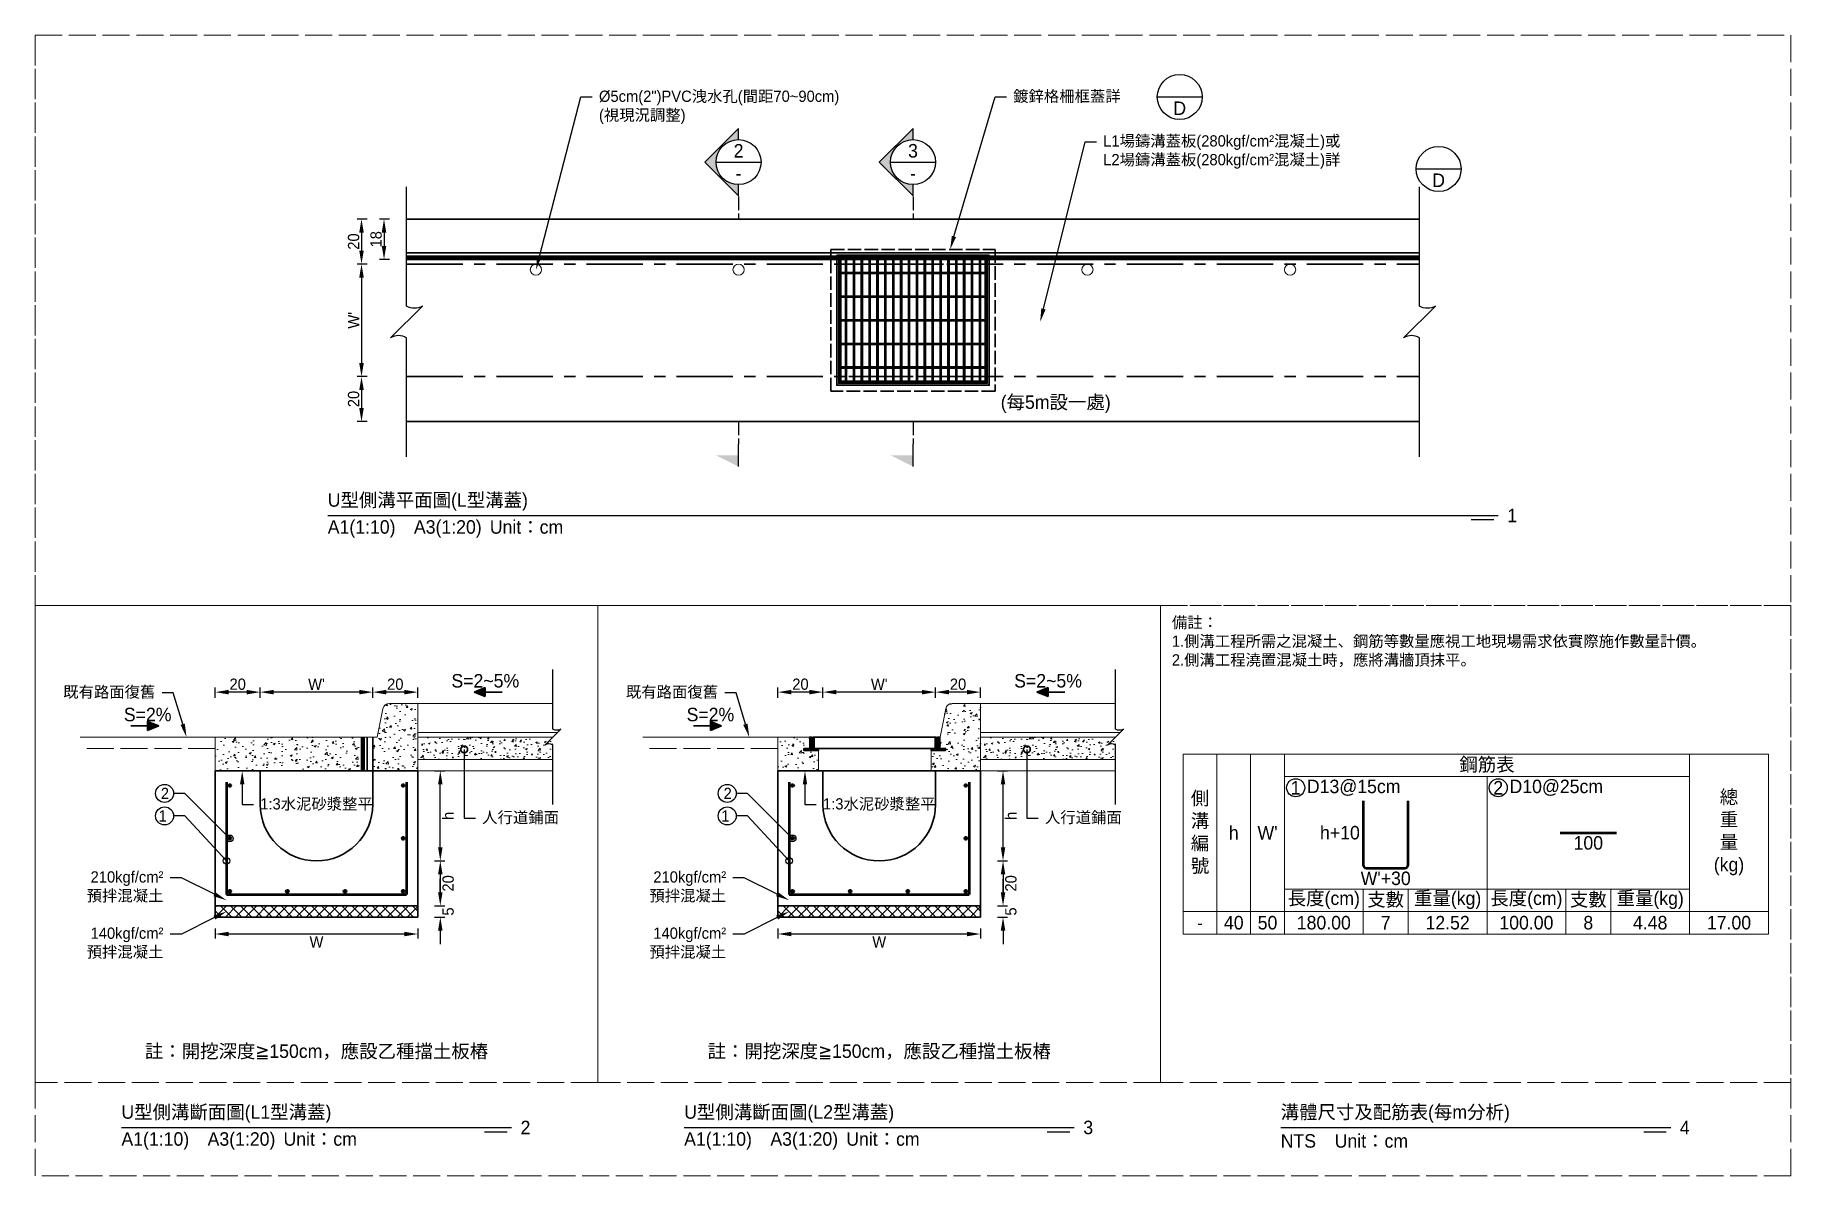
# Model space of a CAD drawing. Extents: x -8920 to 1950, y -2159 to 466.
# Drawn here: x -5780 to -5000, y -507 to 0 of the extents above; entities that cross this region are included whole.
import ezdxf
from ezdxf import colors
from ezdxf.entities.mleader import LeaderData, LeaderLine
from ezdxf.math import Vec2, Vec3

# ---------------------------------------------------------------- set-up
doc = ezdxf.new("R2010")
doc.units = 0
doc.header["$MEASUREMENT"] = 0
doc.linetypes.add('ACAD_ISO02W100', pattern=[15, 12, -3])
doc.linetypes.add('CENTERX2', pattern=[4, 2.5, -0.5, 0.5, -0.5])
for name, color, linetype, lineweight in [('一、1.基本-圖框', 7, 'Continuous', 20), ('二、1.繪圖-既有設施', 8, 'Continuous', 20), ('二、2.繪圖-施作項目', 181, 'Continuous', 30), ('二、3.繪圖-排水流向', 170, 'Continuous', 30), ('二、4.繪圖-設計鋪面', 40, 'Continuous', 20), ('二、5.繪圖-鋼筋', 60, 'Continuous', 50), ('二、6.繪圖-其他施作項目', 35, 'Continuous', 30)]:
    doc.layers.add(name, color=color, linetype=linetype, lineweight=lineweight)
doc.layers.add('一、4.基本-隱藏', color=9, linetype='ACAD_ISO02W100', lineweight=20, plot=False)
doc.layers.add('三、1.文字-說明文字', color=2, linetype='Continuous')
doc.layers.add('三、3.文字-註解文字', color=2, linetype='Continuous')
doc.styles.add('次圖名(詳圖)', font='MS PGothic.ttf', dxfattribs={"height": 6})
doc.styles.add('註解文字(詳圖)', font='MS PGothic.ttf', dxfattribs={"height": 5})
doc.dimstyles.new('註解文字(詳圖)', dxfattribs={"dimtxt": 5, "dimasz": 6, "dimexe": 2, "dimexo": 5, "dimgap": 1, "dimtad": 2, "dimzin": 0, "dimdsep": 46, "dimtxsty": '註解文字(詳圖)', "dimcen": 0.1, "dimclrd": 144, "dimclre": 144, "dimclrt": 256, "dimadec": 0, "dimazin": 0, "dimtfac": 1, "dimtofl": 0, "dimtmove": 0, "dimatfit": 3, "dimfxlon": 1, "dimtolj": 1, "dimtzin": 0, "dimlwd": -1, "dimlwe": -1, "dimarcsym": 1})
pattern_1 = [(45, (-6710.3608, 81.9043), (-2.65165, 2.65165), []), (45, (-6709.477, 81.9043), (-2.65165, 2.65165), []), (45, (-6708.593, 81.9043), (-2.65165, 2.65165), []), (45, (-6707.709, 81.9043), (-2.65165, 2.65165), [])]

msp = doc.modelspace()

# ---------------------------------------------------------------- texts
at = {"layer": '一、1.基本-圖框', "char_height": 6, "attachment_point": 5, "style": '註解文字(詳圖)'}
for s, width, insert in [('{\\fMS PGothic|b0|i0|c128|p34;鋼筋表}', 94.24964, (-5135, -324.5)), ('側溝編號', 12.98354, (-5262.5, -354.5)), ('{\\fMS PGothic|b0|i0|c128|p34;總重量(kg)}', 6, (-5027.5, -354.5)), ('{\\fMS PGothic|b0|i0|c128|p34;h}', 12.98354, (-5247.5, -354.5)), ("{\\fMS PGothic|b0|i0|c128|p34;W}'", 22.32258, (-5232.5, -354.5)), ('{\\fMS PGothic|b0|i0|c128|p34;長度(cm)}', 35.02324, (-5207.5, -384.5)), ('{\\fMS PGothic|b0|i0|c128|p34;支數}', 19.27354, (-5180, -384.5)), ('{\\fMS PGothic|b0|i0|c128|p34;重量(kg)}', 30.27214, (-5152.5, -384.5)), ('{\\fMS PGothic|b0|i0|c128|p34;長度(cm)}', 35.02324, (-5117.5, -384.5)), ('{\\fMS PGothic|b0|i0|c128|p34;支數}', 19.27354, (-5090, -384.5)), ('{\\fMS PGothic|b0|i0|c128|p34;重量(kg)}', 30.27214, (-5062.5, -384.5))]:
    msp.add_mtext_dynamic_manual_height_columns(s, width=width, gutter_width=30, heights=[0], dxfattribs=dict(at, insert=insert))
at = {"layer": '三、1.文字-說明文字', "style": '註解文字(詳圖)'}
for s, width, insert, char_height, attachment_point in [('{\\fMS PGothic|b0|i0|c128|p34;D}', 12.5857, (-5271.5, -32.5), 6, 5), ('{\\fMS PGothic|b0|i0|c128|p34;D}', 12.5857, (-5156.5, -64.5), 6, 5), ('{\\fMS PGothic|b0|i0|c128|p34;備註：\\P1.側溝工程所需之混凝土、鋼筋等數量應視工地現場需求依實際施作數量計價。\\P2.側溝工程澆置混凝土時，應將溝牆頂抹平。}', 249.57878, (-5275, -258.5), 5, 1)]:
    msp.add_mtext_dynamic_manual_height_columns(s, width=width, gutter_width=30, heights=[0], dxfattribs=dict(at, insert=insert, char_height=char_height, attachment_point=attachment_point))
at = {"layer": '三、3.文字-註解文字', "char_height": 6}
for s, width, gutter_width, insert, attachment_point, style in [('2', 6.60394, 25, (-5467.5, -51.443), 5, '註解文字(詳圖)'), ('3', 6.60394, 25, (-5390, -51.443), 5, '註解文字(詳圖)'), ('-', 6.60394, 25, (-5467.5, -61.443), 5, '註解文字(詳圖)'), ('-', 6.60394, 25, (-5390, -61.443), 5, '註解文字(詳圖)'), ('(每5m設一處)', 52.41253, 30, (-5326.595, -164.02), 5, '註解文字(詳圖)'), ('{\\fMS PGothic|b0|i0|c128|p34;U型側溝平面圖(}L{\\fMS PGothic|b0|i0|c128|p34;型溝蓋)}', 138.66243, 15, (-5650, -207.5), 4, '次圖名(詳圖)'), ('1', 3, 15, (-5126, -213.5), 4, '次圖名(詳圖)'), ('A1(1:10)\u3000A3(1:20){\\fMS PGothic|b0|i0|c128|p34;^IUnit：cm}', 136.03259, 15, (-5650, -219.5), 4, '次圖名(詳圖)'), ('1', 8.38231, 30, (-5220, -334.5), 5, '註解文字(詳圖)'), ('D13@15cm', 6.06582, 30, (-5215, -334.5), 4, '註解文字(詳圖)'), ('2', 8.38231, 30, (-5130, -334.5), 5, '註解文字(詳圖)'), ('{\\fMS PGothic|b0|i0|c128|p34;D1}0{\\fMS PGothic|b0|i0|c128|p34;@}25{\\fMS PGothic|b0|i0|c128|p34;cm}', 6.06582, 30, (-5125, -334.5), 4, '註解文字(詳圖)'), ('-', 9.06048, 30, (-5262.5, -394.5), 5, '註解文字(詳圖)'), ('40', 9.06048, 30, (-5247.5, -394.5), 5, '註解文字(詳圖)'), ('50', 9.06048, 30, (-5232.5, -394.5), 5, '註解文字(詳圖)'), ('180.00', 9.06048, 30, (-5207.5, -394.5), 5, '註解文字(詳圖)'), ('7', 9.06048, 30, (-5180, -394.5), 5, '註解文字(詳圖)'), ('12.52', 9.06048, 30, (-5152.5, -394.5), 5, '註解文字(詳圖)'), ('{\\fMS PGothic|b0|i0|c128|p34;100}.00', 9.06048, 30, (-5117.5, -394.5), 5, '註解文字(詳圖)'), ('8', 9.06048, 30, (-5090, -394.5), 5, '註解文字(詳圖)'), ('4.48', 9.06048, 30, (-5062.5, -394.5), 5, '註解文字(詳圖)'), ('17.00', 9.06048, 30, (-5027.5, -394.5), 5, '註解文字(詳圖)'), ('{\\fMS PGothic|b0|i0|c128|p34;註：開挖深度≧150cm，應設乙種擋土板樁}', 156.49231, 30, (-5655, -452), 5, '註解文字(詳圖)'), ('{\\fMS PGothic|b0|i0|c128|p34;註：開挖深度≧150cm，應設乙種擋土板樁}', 156.49231, 30, (-5405, -452), 5, '註解文字(詳圖)'), ('{\\fMS PGothic|b0|i0|c128|p34;U型側溝斷面圖(}L{\\fMS PGothic|b0|i0|c128|p34;1型溝蓋)}', 134.12151, 15, (-5741.66, -479.5), 4, '次圖名(詳圖)'), ('{\\fMS PGothic|b0|i0|c128|p34;U型側溝斷面圖(}L{\\fMS PGothic|b0|i0|c128|p34;2型溝蓋)}', 131.94411, 15, (-5491.66, -479.5), 4, '次圖名(詳圖)'), ('{\\fMS PGothic|b0|i0|c128|p34;溝體尺寸}及{\\fMS PGothic|b0|i0|c128|p34;配筋表(每m分析)}', 144.80097, 15, (-5226.66, -479.5), 4, '次圖名(詳圖)'), ('2', 3, 15, (-5564.34, -485.5), 4, '次圖名(詳圖)'), ('3', 3, 15, (-5314.34, -485.5), 4, '次圖名(詳圖)'), ('4', 3, 15, (-5049.34, -485.5), 4, '次圖名(詳圖)'), ('A1(1:10)\u3000A3(1:20){\\fMS PGothic|b0|i0|c128|p34;^IUnit：cm}', 136.03259, 15, (-5741.66, -491.5), 4, '次圖名(詳圖)'), ('A1(1:10)\u3000A3(1:20){\\fMS PGothic|b0|i0|c128|p34;^IUnit：cm}', 136.03259, 15, (-5491.66, -491.5), 4, '次圖名(詳圖)'), ('NTS{\\fMS PGothic|b0|i0|c128|p34;^IUnit：cm}', 136.03259, 15, (-5226.66, -491.5), 4, '次圖名(詳圖)')]:
    msp.add_mtext_dynamic_manual_height_columns(s, width=width, gutter_width=gutter_width, heights=[0], dxfattribs=dict(at, insert=insert, attachment_point=attachment_point, style=style))
at = {"layer": '二、3.繪圖-排水流向', "char_height": 6, "attachment_point": 5, "style": '註解文字(詳圖)'}
for s, insert in [('{\\fMS PGothic|b0|i0|c128|p34;S=2~5%}', (-5580, -287)), ('{\\fMS PGothic|b0|i0|c128|p34;S=2~5%}', (-5330, -287)), ('{\\fMS PGothic|b0|i0|c128|p34;S=2%}', (-5730, -302)), ('{\\fMS PGothic|b0|i0|c128|p34;S=2%}', (-5480, -302))]:
    msp.add_mtext_dynamic_manual_height_columns(s, width=10.17412, gutter_width=30, heights=[0], dxfattribs=dict(at, insert=insert))
at = {"layer": '二、5.繪圖-鋼筋', "char_height": 6, "style": '註解文字(詳圖)'}
for s, width, insert, attachment_point in [('h+10', 8.87231, (-5191.5, -354.5), 6), ('100', 3.56631, (-5090, -356), 2), ("{\\fMS PGothic|b0|i0|c128|p34;W}'+3{\\fMS PGothic|b0|i0|c128|p34;0}", 3.56631, (-5180, -371.75), 2)]:
    msp.add_mtext_dynamic_manual_height_columns(s, width=width, gutter_width=30, heights=[0], dxfattribs=dict(at, insert=insert, attachment_point=attachment_point))

# ---------------------------------------------------------------- blocks, each defined once
blk = doc.blocks.new('*D142')
at = {"layer": 'Defpoints', "color": 0, "transparency": 16777216}
for p in [(-5615, -81.75), (-5635, -101.75), (-5615, -101.75)]:
    blk.add_point(p, dxfattribs=at)
at = {"layer": '三、3.文字-註解文字', "color": 144, "transparency": 16777216}
for p, q in [((-5632.5, -81.75), (-5637, -81.75)), ((-5635, -87.75), (-5635, -95.75)), ((-5632.5, -101.75), (-5637, -101.75))]:
    blk.add_line(p, q, dxfattribs=at)
for points in [[(-5636, -87.75), (-5634, -87.75), (-5635, -81.75)], [(-5636, -95.75), (-5634, -95.75), (-5635, -101.75)]]:
    blk.add_solid(points, dxfattribs=at)
at = {"layer": '三、3.文字-註解文字', "transparency": 16777216, "insert": (-5638.5, -91.75), "char_height": 5, "attachment_point": 5, "rotation": 90, "style": '註解文字(詳圖)'}
blk.add_mtext('\\A1;20', dxfattribs=at)
blk = doc.blocks.new('*D143')
at = {"layer": 'Defpoints', "color": 0, "transparency": 16777216}
for p in [(-5615, -101.75), (-5635, -151.75), (-5615, -151.75)]:
    blk.add_point(p, dxfattribs=at)
at = {"layer": '三、3.文字-註解文字', "color": 144, "transparency": 16777216}
for p, q in [((-5632.5, -101.75), (-5637, -101.75)), ((-5635, -107.75), (-5635, -145.75)), ((-5632.5, -151.75), (-5637, -151.75))]:
    blk.add_line(p, q, dxfattribs=at)
for points in [[(-5636, -107.75), (-5634, -107.75), (-5635, -101.75)], [(-5636, -145.75), (-5634, -145.75), (-5635, -151.75)]]:
    blk.add_solid(points, dxfattribs=at)
at = {"layer": '三、3.文字-註解文字', "transparency": 16777216, "insert": (-5638.5, -126.75), "char_height": 5, "attachment_point": 5, "rotation": 90, "style": '註解文字(詳圖)'}
blk.add_mtext("\\A1;W'", dxfattribs=at)
blk = doc.blocks.new('*D144')
at = {"layer": 'Defpoints', "color": 0, "transparency": 16777216}
for p in [(-5615, -151.75), (-5635, -171.75), (-5615, -171.75)]:
    blk.add_point(p, dxfattribs=at)
at = {"layer": '三、3.文字-註解文字', "color": 144, "transparency": 16777216}
for p, q in [((-5632.5, -151.75), (-5637, -151.75)), ((-5635, -157.75), (-5635, -165.75)), ((-5632.5, -171.75), (-5637, -171.75))]:
    blk.add_line(p, q, dxfattribs=at)
for points in [[(-5636, -157.75), (-5634, -157.75), (-5635, -151.75)], [(-5636, -165.75), (-5634, -165.75), (-5635, -171.75)]]:
    blk.add_solid(points, dxfattribs=at)
at = {"layer": '三、3.文字-註解文字', "transparency": 16777216, "insert": (-5638.5, -161.75), "char_height": 5, "attachment_point": 5, "rotation": 90, "style": '註解文字(詳圖)'}
blk.add_mtext('\\A1;20', dxfattribs=at)
blk = doc.blocks.new('*D140')
at = {"layer": 'Defpoints', "color": 0, "transparency": 16777216}
for p in [(-5680, -292), (-5680, -327), (-5630, -327)]:
    blk.add_point(p, dxfattribs=at)
at = {"layer": '三、3.文字-註解文字', "color": 144, "transparency": 16777216}
for p, q in [((-5680, -294.5), (-5680, -290)), ((-5636, -292), (-5674, -292)), ((-5630, -294.5), (-5630, -290))]:
    blk.add_line(p, q, dxfattribs=at)
for points in [[(-5674, -291), (-5674, -293), (-5680, -292)], [(-5636, -291), (-5636, -293), (-5630, -292)]]:
    blk.add_solid(points, dxfattribs=at)
at = {"layer": '三、3.文字-註解文字', "transparency": 16777216, "insert": (-5655, -288.5), "char_height": 5, "attachment_point": 5, "style": '註解文字(詳圖)'}
blk.add_mtext("\\A1;W'", dxfattribs=at)
blk = doc.blocks.new('*D141')
at = {"layer": 'Defpoints', "color": 0, "transparency": 16777216}
for p in [(-5700, -292), (-5700, -327), (-5680, -327)]:
    blk.add_point(p, dxfattribs=at)
at = {"layer": '三、3.文字-註解文字', "color": 144, "transparency": 16777216}
for p, q in [((-5700, -294.5), (-5700, -290)), ((-5686, -292), (-5694, -292)), ((-5680, -294.5), (-5680, -290))]:
    blk.add_line(p, q, dxfattribs=at)
for points in [[(-5694, -291), (-5694, -293), (-5700, -292)], [(-5686, -291), (-5686, -293), (-5680, -292)]]:
    blk.add_solid(points, dxfattribs=at)
at = {"layer": '三、3.文字-註解文字', "transparency": 16777216, "insert": (-5690, -288.5), "char_height": 5, "attachment_point": 5, "style": '註解文字(詳圖)'}
blk.add_mtext('\\A1;20', dxfattribs=at)
blk = doc.blocks.new('_Small')
at = {"color": 0, "linetype": 'ByBlock', "lineweight": -2}
blk.add_circle((0, 0), 0.25, dxfattribs=at)
blk = doc.blocks.new('排水流向')
at = {"layer": '二、3.繪圖-排水流向'}
h = blk.add_hatch(color=256, dxfattribs=at)
h.dxf.hatch_style = 1
h.paths.add_polyline_path([(0, 1), (0, -1), (2.5, 0)])
for points in [[(-3.75, 0), (0, 0)], [(0, 1), (0, -1)], [(2.5, 0), (0, 1)], [(2.5, 0), (0, -1)]]:
    blk.add_lwpolyline(points, dxfattribs=at)
blk = doc.blocks.new('*D150')
at = {"layer": 'Defpoints', "color": 0, "transparency": 16777216}
for p in [(-5615, -81.75), (-5625, -99.75), (-5615, -99.75)]:
    blk.add_point(p, dxfattribs=at)
at = {"layer": '三、3.文字-註解文字', "color": 144, "transparency": 16777216}
for p, q in [((-5622.5, -81.75), (-5627, -81.75)), ((-5625, -87.75), (-5625, -93.75)), ((-5622.5, -99.75), (-5627, -99.75))]:
    blk.add_line(p, q, dxfattribs=at)
for points in [[(-5626, -87.75), (-5624, -87.75), (-5625, -81.75)], [(-5626, -93.75), (-5624, -93.75), (-5625, -99.75)]]:
    blk.add_solid(points, dxfattribs=at)
at = {"layer": '三、3.文字-註解文字', "transparency": 16777216, "insert": (-5628.5, -90.75), "char_height": 5, "attachment_point": 5, "rotation": 90, "style": '註解文字(詳圖)'}
blk.add_mtext('\\A1;18', dxfattribs=at)
blk = doc.blocks.new('*D228')
at = {"layer": 'Defpoints', "color": 0, "transparency": 16777216}
for p in [(-5405, -327), (-5350, -327), (-5405, -367)]:
    blk.add_point(p, dxfattribs=at)
at = {"layer": '三、3.文字-註解文字', "color": 144, "transparency": 16777216}
for p, q in [((-5352.5, -327), (-5348, -327)), ((-5350, -361), (-5350, -333)), ((-5352.5, -367), (-5348, -367))]:
    blk.add_line(p, q, dxfattribs=at)
for points in [[(-5351, -333), (-5349, -333), (-5350, -327)], [(-5351, -361), (-5349, -361), (-5350, -367)]]:
    blk.add_solid(points, dxfattribs=at)
at = {"layer": '三、3.文字-註解文字', "transparency": 16777216, "insert": (-5346.5, -347), "char_height": 5, "attachment_point": 5, "rotation": 90, "style": '註解文字(詳圖)'}
blk.add_mtext('\\A1;h', dxfattribs=at)
blk = doc.blocks.new('*D229')
at = {"layer": 'Defpoints', "color": 0, "transparency": 16777216}
for p in [(-5405, -367), (-5405, -387), (-5350, -387)]:
    blk.add_point(p, dxfattribs=at)
at = {"layer": '三、3.文字-註解文字', "color": 144, "transparency": 16777216}
for p, q in [((-5352.5, -367), (-5348, -367)), ((-5350, -373), (-5350, -381)), ((-5352.5, -387), (-5348, -387))]:
    blk.add_line(p, q, dxfattribs=at)
for points in [[(-5351, -373), (-5349, -373), (-5350, -367)], [(-5351, -381), (-5349, -381), (-5350, -387)]]:
    blk.add_solid(points, dxfattribs=at)
at = {"layer": '三、3.文字-註解文字', "transparency": 16777216, "insert": (-5346.5, -377), "char_height": 5, "attachment_point": 5, "rotation": 90, "style": '註解文字(詳圖)'}
blk.add_mtext('\\A1;20', dxfattribs=at)
blk = doc.blocks.new('*D230')
at = {"layer": 'Defpoints', "color": 0, "transparency": 16777216}
for p in [(-5405, -387), (-5405, -392), (-5350, -392)]:
    blk.add_point(p, dxfattribs=at)
at = {"layer": '三、3.文字-註解文字', "color": 144, "transparency": 16777216}
for p, q in [((-5350, -381), (-5350, -375)), ((-5352.5, -387), (-5348, -387)), ((-5352.5, -392), (-5348, -392)), ((-5350, -398), (-5350, -404))]:
    blk.add_line(p, q, dxfattribs=at)
for points in [[(-5351, -381), (-5349, -381), (-5350, -387)], [(-5351, -398), (-5349, -398), (-5350, -392)]]:
    blk.add_solid(points, dxfattribs=at)
at = {"layer": '三、3.文字-註解文字', "transparency": 16777216, "insert": (-5346.5, -389.5), "char_height": 5, "attachment_point": 5, "rotation": 90, "style": '註解文字(詳圖)'}
blk.add_mtext('\\A1;5', dxfattribs=at)
blk = doc.blocks.new('*D231')
at = {"layer": 'Defpoints', "color": 0, "transparency": 16777216}
for p in [(-5450, -392), (-5360, -392), (-5450, -399.5)]:
    blk.add_point(p, dxfattribs=at)
at = {"layer": '三、3.文字-註解文字', "color": 144, "transparency": 16777216}
for p, q in [((-5450, -397), (-5450, -401.5)), ((-5360, -397), (-5360, -401.5)), ((-5366, -399.5), (-5444, -399.5))]:
    blk.add_line(p, q, dxfattribs=at)
for points in [[(-5444, -398.5), (-5444, -400.5), (-5450, -399.5)], [(-5366, -398.5), (-5366, -400.5), (-5360, -399.5)]]:
    blk.add_solid(points, dxfattribs=at)
at = {"layer": '三、3.文字-註解文字', "transparency": 16777216, "insert": (-5405, -403), "char_height": 5, "attachment_point": 5, "style": '註解文字(詳圖)'}
blk.add_mtext('\\A1;W', dxfattribs=at)
blk = doc.blocks.new('*D232')
at = {"layer": 'Defpoints', "color": 0, "transparency": 16777216}
for p in [(-5430, -292), (-5430, -327), (-5380, -327)]:
    blk.add_point(p, dxfattribs=at)
at = {"layer": '三、3.文字-註解文字', "color": 144, "transparency": 16777216}
for p, q in [((-5430, -294.5), (-5430, -290)), ((-5386, -292), (-5424, -292)), ((-5380, -294.5), (-5380, -290))]:
    blk.add_line(p, q, dxfattribs=at)
for points in [[(-5424, -291), (-5424, -293), (-5430, -292)], [(-5386, -291), (-5386, -293), (-5380, -292)]]:
    blk.add_solid(points, dxfattribs=at)
at = {"layer": '三、3.文字-註解文字', "transparency": 16777216, "insert": (-5405, -288.5), "char_height": 5, "attachment_point": 5, "style": '註解文字(詳圖)'}
blk.add_mtext("\\A1;W'", dxfattribs=at)
blk = doc.blocks.new('*D233')
at = {"layer": 'Defpoints', "color": 0, "transparency": 16777216}
for p in [(-5450, -292), (-5450, -327), (-5430, -327)]:
    blk.add_point(p, dxfattribs=at)
at = {"layer": '三、3.文字-註解文字', "color": 144, "transparency": 16777216}
for p, q in [((-5450, -294.5), (-5450, -290)), ((-5436, -292), (-5444, -292)), ((-5430, -294.5), (-5430, -290))]:
    blk.add_line(p, q, dxfattribs=at)
for points in [[(-5444, -291), (-5444, -293), (-5450, -292)], [(-5436, -291), (-5436, -293), (-5430, -292)]]:
    blk.add_solid(points, dxfattribs=at)
at = {"layer": '三、3.文字-註解文字', "transparency": 16777216, "insert": (-5440, -288.5), "char_height": 5, "attachment_point": 5, "style": '註解文字(詳圖)'}
blk.add_mtext('\\A1;20', dxfattribs=at)
blk = doc.blocks.new('*D265')
at = {"layer": 'Defpoints', "color": 0, "transparency": 16777216}
for p in [(-5380, -292), (-5380, -327), (-5360, -327)]:
    blk.add_point(p, dxfattribs=at)
at = {"layer": '三、3.文字-註解文字', "color": 144, "transparency": 16777216}
for p, q in [((-5380, -294.5), (-5380, -290)), ((-5366, -292), (-5374, -292)), ((-5360, -294.5), (-5360, -290))]:
    blk.add_line(p, q, dxfattribs=at)
for points in [[(-5374, -291), (-5374, -293), (-5380, -292)], [(-5366, -291), (-5366, -293), (-5360, -292)]]:
    blk.add_solid(points, dxfattribs=at)
at = {"layer": '三、3.文字-註解文字', "transparency": 16777216, "insert": (-5370, -288.5), "char_height": 5, "attachment_point": 5, "style": '註解文字(詳圖)'}
blk.add_mtext('\\A1;20', dxfattribs=at)
blk = doc.blocks.new('*D266')
at = {"layer": 'Defpoints', "color": 0, "transparency": 16777216}
for p in [(-5630, -292), (-5630, -327), (-5610, -327)]:
    blk.add_point(p, dxfattribs=at)
at = {"layer": '三、3.文字-註解文字', "color": 144, "transparency": 16777216}
for p, q in [((-5630, -294.5), (-5630, -290)), ((-5616, -292), (-5624, -292)), ((-5610, -294.5), (-5610, -290))]:
    blk.add_line(p, q, dxfattribs=at)
for points in [[(-5624, -291), (-5624, -293), (-5630, -292)], [(-5616, -291), (-5616, -293), (-5610, -292)]]:
    blk.add_solid(points, dxfattribs=at)
at = {"layer": '三、3.文字-註解文字', "transparency": 16777216, "insert": (-5620, -288.5), "char_height": 5, "attachment_point": 5, "style": '註解文字(詳圖)'}
blk.add_mtext('\\A1;20', dxfattribs=at)
blk = doc.blocks.new('_DotSmall')
at = {"color": 0, "linetype": 'ByBlock', "const_width": 0.5}
blk.add_lwpolyline([(-0.0625, 0, 1), (0.0625, 0, 1)], format="xyb", close=True, dxfattribs=at)
blk = doc.blocks.new('*D322')
at = {"layer": 'Defpoints', "color": 0, "transparency": 16777216}
for p in [(-5655, -327), (-5600, -327), (-5655, -367)]:
    blk.add_point(p, dxfattribs=at)
at = {"layer": '三、3.文字-註解文字', "color": 144, "transparency": 16777216}
for p, q in [((-5602.5, -327), (-5598, -327)), ((-5600, -361), (-5600, -333)), ((-5602.5, -367), (-5598, -367))]:
    blk.add_line(p, q, dxfattribs=at)
for points in [[(-5601, -333), (-5599, -333), (-5600, -327)], [(-5601, -361), (-5599, -361), (-5600, -367)]]:
    blk.add_solid(points, dxfattribs=at)
at = {"layer": '三、3.文字-註解文字', "transparency": 16777216, "insert": (-5596.5, -347), "char_height": 5, "attachment_point": 5, "rotation": 90, "style": '註解文字(詳圖)'}
blk.add_mtext('\\A1;h', dxfattribs=at)
blk = doc.blocks.new('*D323')
at = {"layer": 'Defpoints', "color": 0, "transparency": 16777216}
for p in [(-5655, -367), (-5655, -387), (-5600, -387)]:
    blk.add_point(p, dxfattribs=at)
at = {"layer": '三、3.文字-註解文字', "color": 144, "transparency": 16777216}
for p, q in [((-5602.5, -367), (-5598, -367)), ((-5600, -373), (-5600, -381)), ((-5602.5, -387), (-5598, -387))]:
    blk.add_line(p, q, dxfattribs=at)
for points in [[(-5601, -373), (-5599, -373), (-5600, -367)], [(-5601, -381), (-5599, -381), (-5600, -387)]]:
    blk.add_solid(points, dxfattribs=at)
at = {"layer": '三、3.文字-註解文字', "transparency": 16777216, "insert": (-5596.5, -377), "char_height": 5, "attachment_point": 5, "rotation": 90, "style": '註解文字(詳圖)'}
blk.add_mtext('\\A1;20', dxfattribs=at)
blk = doc.blocks.new('*D324')
at = {"layer": 'Defpoints', "color": 0, "transparency": 16777216}
for p in [(-5655, -387), (-5655, -392), (-5600, -392)]:
    blk.add_point(p, dxfattribs=at)
at = {"layer": '三、3.文字-註解文字', "color": 144, "transparency": 16777216}
for p, q in [((-5600, -381), (-5600, -375)), ((-5602.5, -387), (-5598, -387)), ((-5602.5, -392), (-5598, -392)), ((-5600, -398), (-5600, -404))]:
    blk.add_line(p, q, dxfattribs=at)
for points in [[(-5601, -381), (-5599, -381), (-5600, -387)], [(-5601, -398), (-5599, -398), (-5600, -392)]]:
    blk.add_solid(points, dxfattribs=at)
at = {"layer": '三、3.文字-註解文字', "transparency": 16777216, "insert": (-5596.5, -389.5), "char_height": 5, "attachment_point": 5, "rotation": 90, "style": '註解文字(詳圖)'}
blk.add_mtext('\\A1;5', dxfattribs=at)
blk = doc.blocks.new('*D325')
at = {"layer": 'Defpoints', "color": 0, "transparency": 16777216}
for p in [(-5700, -392), (-5610, -392), (-5700, -399.5)]:
    blk.add_point(p, dxfattribs=at)
at = {"layer": '三、3.文字-註解文字', "color": 144, "transparency": 16777216}
for p, q in [((-5700, -397), (-5700, -401.5)), ((-5610, -397), (-5610, -401.5)), ((-5616, -399.5), (-5694, -399.5))]:
    blk.add_line(p, q, dxfattribs=at)
for points in [[(-5694, -398.5), (-5694, -400.5), (-5700, -399.5)], [(-5616, -398.5), (-5616, -400.5), (-5610, -399.5)]]:
    blk.add_solid(points, dxfattribs=at)
at = {"layer": '三、3.文字-註解文字', "transparency": 16777216, "insert": (-5655, -403), "char_height": 5, "attachment_point": 5, "style": '註解文字(詳圖)'}
blk.add_mtext('\\A1;W', dxfattribs=at)

# ---------------------------------------------------------------- dimensions: what is measured, and where the dimension line sits
at = {"layer": '三、3.文字-註解文字'}
for base, p1, p2, text, picture, middle in [((-5635, -101.75), (-5615, -81.75), (-5615, -101.75), '20', '*D142', (-5638.5, -91.75)), ((-5625, -99.75), (-5615, -81.75), (-5615, -99.75), '18', '*D150', (-5628.5, -90.75)), ((-5635, -151.75), (-5615, -101.75), (-5615, -151.75), "W'", '*D143', (-5638.5, -126.75)), ((-5635, -171.75), (-5615, -151.75), (-5615, -171.75), '20', '*D144', (-5638.5, -161.75)), ((-5600, -327), (-5655, -367), (-5655, -327), 'h', '*D322', (-5596.5, -347)), ((-5350, -327), (-5405, -367), (-5405, -327), 'h', '*D228', (-5346.5, -347)), ((-5600, -387), (-5655, -367), (-5655, -387), '20', '*D323', (-5596.5, -377)), ((-5350, -387), (-5405, -367), (-5405, -387), '20', '*D229', (-5346.5, -377)), ((-5600, -392), (-5655, -387), (-5655, -392), '5', '*D324', (-5596.5, -389.5)), ((-5350, -392), (-5405, -387), (-5405, -392), '5', '*D230', (-5346.5, -389.5))]:
    dim = msp.add_linear_dim(base=base, p1=p1, p2=p2, angle=90, text=text, dimstyle='註解文字(詳圖)', dxfattribs=at)
    dim.commit()
    dim.dimension.update_dxf_attribs({"geometry": picture, "text_midpoint": middle})
for base, p1, p2, text, picture, middle in [((-5700, -292), (-5680, -327), (-5700, -327), '20', '*D141', (-5690, -288.5)), ((-5680, -292), (-5630, -327), (-5680, -327), "W'", '*D140', (-5655, -288.5)), ((-5630, -292), (-5610, -327), (-5630, -327), '20', '*D266', (-5620, -288.5)), ((-5450, -292), (-5430, -327), (-5450, -327), '20', '*D233', (-5440, -288.5)), ((-5430, -292), (-5380, -327), (-5430, -327), "W'", '*D232', (-5405, -288.5)), ((-5380, -292), (-5360, -327), (-5380, -327), '20', '*D265', (-5370, -288.5)), ((-5700, -399.5), (-5610, -392), (-5700, -392), 'W', '*D325', (-5655, -403)), ((-5450, -399.5), (-5360, -392), (-5450, -392), 'W', '*D231', (-5405, -403))]:
    dim = msp.add_linear_dim(base=base, p1=p1, p2=p2, text=text, dimstyle='註解文字(詳圖)', dxfattribs=at)
    dim.commit()
    dim.dimension.update_dxf_attribs({"geometry": picture, "text_midpoint": middle})

# ---------------------------------------------------------------- hatches: boundary and pattern name
at = {"layer": '三、3.文字-註解文字'}
h = msp.add_hatch(color=256, dxfattribs=at)
h.dxf.hatch_style = 1
h.paths.add_polyline_path([(-5467.5, -41.443), (-5482.5, -56.443), (-5467.5, -71.443), (-5467.5, -66.443, -0.4142136), (-5477.5, -56.443, -0.4142136), (-5467.5, -46.443)])
h = msp.add_hatch(color=256, dxfattribs=at)
h.dxf.hatch_style = 1
h.paths.add_polyline_path([(-5390, -41.443), (-5405, -56.443), (-5390, -71.443), (-5390, -66.443, -0.4142136), (-5400, -56.443, -0.4142136), (-5390, -46.443)])
h = msp.add_hatch(color=256, dxfattribs=at)
h.dxf.hatch_style = 1
h.paths.add_polyline_path([(-5477.5, -186.75), (-5467.5, -191.75), (-5467.5, -186.75)])
h = msp.add_hatch(color=256, dxfattribs=at)
h.dxf.hatch_style = 1
h.paths.add_polyline_path([(-5400, -186.75), (-5390, -191.75), (-5390, -186.75)])
at = {"layer": '二、1.繪圖-既有設施'}
h = msp.add_hatch(dxfattribs=at)
h.set_pattern_fill('AR-CONC', color=256, scale=0.05)
h.set_pattern_definition([(50, (-4396.364, -1270.097), (9.109233, -0.796954), [0.9525, -10.4775]), (355, (-4396.364, -1270.097), (-1.76217, 9.55284), [0.762, -8.38203]), (100.45144, (-4395.605, -1270.164), (7.34706, 8.755888), [0.8095, -8.90451]), (46.1842, (-4396.364, -1267.557), (13.55395, -2.10212), [1.42875, -15.71625]), (96.6356, (-4395.234, -1267.732), (11.87021, 12.37131), [1.21425, -13.35678]), (351.1842, (-4396.364, -1267.557), (11.87021, 12.37131), [1.143, -12.57299]), (21, (-4395.094, -1268.192), (7.58072, -5.11326), [0.9525, -10.4775]), (326, (-4395.094, -1268.192), (3.0901, 9.2094), [0.762, -8.382]), (71.45144, (-4394.462, -1268.618), (10.67082, 4.09614), [0.8095, -8.904497]), (37.5, (-4396.3637, -1270.0972), (0.15443, 4.227752), [0, -8.2804, 0, -8.509, 0, -8.41375]), (7.5, (-4396.3637, -1270.097), (3.340983, 5.009029), [0, -4.8514, 0, -8.0899, 0, -3.20675]), (327.5, (-4399.1958, -1270.097), (6.77953, -0.286437), [0, -3.175, 0, -9.906, 0, -13.1445]), (317.5, (-4400.466, -1270.097), (7.40646, 1.271325), [0, -4.1275, 0, -6.5786, 0, -9.3345])])
h.paths.add_polyline_path([(-5700, -312), (-5700, -327), (-5635, -327), (-5635, -312)])
h.paths.add_polyline_path([(-5610, -312), (-5610, -297), (-5622.541, -297, 0.3575108), (-5625.482, -299.412), (-5628, -312), (-5630, -312), (-5630, -327), (-5610, -327)])
h = msp.add_hatch(dxfattribs=at)
h.set_pattern_fill('AR-CONC', color=256, scale=0.05)
h.set_pattern_definition([(50, (-4077.146, -1172.496), (9.109233, -0.796954), [0.9525, -10.4775]), (355, (-4077.146, -1172.496), (-1.76217, 9.55284), [0.762, -8.38203]), (100.45144, (-4076.387, -1172.562), (7.34706, 8.755888), [0.8095, -8.90451]), (46.1842, (-4077.146, -1169.956), (13.55395, -2.10212), [1.42875, -15.71625]), (96.6356, (-4076.016, -1170.131), (11.87021, 12.37131), [1.21425, -13.35678]), (351.1842, (-4077.146, -1169.956), (11.87021, 12.37131), [1.143, -12.57299]), (21, (-4075.876, -1170.591), (7.58072, -5.11326), [0.9525, -10.4775]), (326, (-4075.876, -1170.591), (3.0901, 9.2094), [0.762, -8.382]), (71.45144, (-4075.244, -1171.017), (10.67082, 4.09614), [0.8095, -8.904497]), (37.5, (-4077.1457, -1172.4956), (0.15443, 4.227752), [0, -8.2804, 0, -8.509, 0, -8.41375]), (7.5, (-4077.1457, -1172.4956), (3.340983, 5.009029), [0, -4.8514, 0, -8.0899, 0, -3.20675]), (327.5, (-4079.978, -1172.4956), (6.77953, -0.286437), [0, -3.175, 0, -9.906, 0, -13.1445]), (317.5, (-4081.248, -1172.4956), (7.40646, 1.271325), [0, -4.1275, 0, -6.5786, 0, -9.3345])])
h.paths.add_polyline_path([(-5450, -327), (-5432, -327), (-5432, -317.9), (-5438.5, -317.9), (-5438.5, -317), (-5435.9, -317), (-5435.9, -312), (-5450, -312)])
h.paths.add_polyline_path([(-5375.5, -317.9), (-5382, -317.9), (-5382, -327), (-5360, -327), (-5360, -312), (-5360, -297), (-5372.541, -297, 0.3575108), (-5375.482, -299.412), (-5378, -312), (-5378.1, -312), (-5378.1, -317), (-5375.5, -317)])
at = {"layer": '二、2.繪圖-施作項目'}
h = msp.add_hatch(dxfattribs=at)
h.set_pattern_fill('ANSI37', color=256)
h.set_pattern_definition([(45, (-5539.169, 307.6172), (-2.245064, 2.245064), []), (135, (-5539.169, 307.6172), (-2.245064, -2.245064), [])])
h.paths.add_polyline_path([(-5610, -392), (-5610, -387), (-5700, -387), (-5700, -392)])
h = msp.add_hatch(dxfattribs=at)
h.set_pattern_fill('ANSI37', color=256)
h.set_pattern_definition([(45, (-5289.169, 307.6172), (-2.245064, 2.245064), []), (135, (-5289.169, 307.6172), (-2.245064, -2.245064), [])])
h.paths.add_polyline_path([(-5360, -392), (-5360, -387), (-5450, -387), (-5450, -392)])
at = {"layer": '二、4.繪圖-設計鋪面'}
h = msp.add_hatch(dxfattribs=at)
h.set_pattern_fill('AR-CONC', color=256)
h.set_pattern_definition([(50, (-5744.145, 123.4644), (7.1726, -0.62752), [0.75, -8.25]), (355, (-5744.145, 123.4644), (-1.38751, 7.52192), [0.6, -6.6]), (100.4514, (-5743.547, 123.412), (5.78509, 6.8944), [0.6374, -7.01142]), (46.1842, (-5744.145, 125.464), (10.67241, -1.6552), [1.125, -12.375]), (96.6356, (-5743.256, 125.326), (9.34662, 9.74119), [0.9561, -10.51714]), (351.1842, (-5744.145, 125.464), (9.34662, 9.74119), [0.9, -9.9]), (21, (-5743.145, 124.9644), (5.96907, -4.02619), [0.75, -8.25]), (326, (-5743.145, 124.9644), (2.43315, 7.2515), [0.6, -6.6]), (71.4514, (-5742.6476, 124.629), (8.40222, 3.22531), [0.6374, -7.01142]), (37.5, (-5744.145, 123.4644), (0.121599, 3.328939), [0, -6.52, 0, -6.7, 0, -6.625]), (7.5, (-5744.145, 123.4644), (2.630695, 3.944117), [0, -3.82, 0, -6.37, 0, -2.525]), (327.5, (-5746.375, 123.4644), (5.338224, -0.225549), [0, -2.5, 0, -7.8, 0, -10.35]), (317.5, (-5747.375, 123.4644), (5.83186, 1.00105), [0, -3.25, 0, -5.18, 0, -7.35])])
h.paths.add_polyline_path([(-5550, -312), (-5610, -312), (-5610, -319.5), (-5600, -319.5), (-5600, -322), (-5550, -322)])
h.paths.add_polyline_path([(-5600, -319.5), (-5610, -319.5), (-5610, -322), (-5600, -322)], flags=17)
h = msp.add_hatch(dxfattribs=at)
h.set_pattern_fill('AR-CONC', color=256)
h.set_pattern_definition([(50, (-5494.145, 123.4644), (7.1726, -0.62752), [0.75, -8.25]), (355, (-5494.145, 123.4644), (-1.38751, 7.52192), [0.6, -6.6]), (100.4514, (-5493.547, 123.412), (5.78509, 6.8944), [0.6374, -7.01142]), (46.1842, (-5494.145, 125.464), (10.67241, -1.6552), [1.125, -12.375]), (96.6356, (-5493.256, 125.326), (9.34662, 9.74119), [0.9561, -10.51714]), (351.1842, (-5494.145, 125.464), (9.34662, 9.74119), [0.9, -9.9]), (21, (-5493.145, 124.9644), (5.96907, -4.02619), [0.75, -8.25]), (326, (-5493.145, 124.9644), (2.43315, 7.2515), [0.6, -6.6]), (71.4514, (-5492.6476, 124.629), (8.40222, 3.22531), [0.6374, -7.01142]), (37.5, (-5494.145, 123.4644), (0.121599, 3.328939), [0, -6.52, 0, -6.7, 0, -6.625]), (7.5, (-5494.145, 123.4644), (2.630695, 3.944117), [0, -3.82, 0, -6.37, 0, -2.525]), (327.5, (-5496.375, 123.4644), (5.338224, -0.225549), [0, -2.5, 0, -7.8, 0, -10.35]), (317.5, (-5497.375, 123.4644), (5.83186, 1.00105), [0, -3.25, 0, -5.18, 0, -7.35])])
h.paths.add_polyline_path([(-5300, -312), (-5360, -312), (-5360, -319.5), (-5350, -319.5), (-5350, -322), (-5300, -322)])
h.paths.add_polyline_path([(-5350, -319.5), (-5360, -319.5), (-5360, -322), (-5350, -322)], flags=17)
at = {"layer": '二、5.繪圖-鋼筋'}
h = msp.add_hatch(color=256, dxfattribs=at)
h.dxf.hatch_style = 1
h.paths.add_polyline_path([(-5693, -333.5, 1), (-5694, -333.5, 1)])
h = msp.add_hatch(color=256, dxfattribs=at)
h.dxf.hatch_style = 1
h.paths.add_polyline_path([(-5616, -333.5, 1), (-5617, -333.5, 1)])
h = msp.add_hatch(color=256, dxfattribs=at)
h.dxf.hatch_style = 1
h.paths.add_polyline_path([(-5443, -333.5, 1), (-5444, -333.5, 1)])
h = msp.add_hatch(color=256, dxfattribs=at)
h.dxf.hatch_style = 1
h.paths.add_polyline_path([(-5366, -333.5, 1), (-5367, -333.5, 1)])
h = msp.add_hatch(color=256, dxfattribs=at)
h.dxf.hatch_style = 1
h.paths.add_polyline_path([(-5693, -357, 1), (-5694, -357, 1)])
h = msp.add_hatch(color=256, dxfattribs=at)
h.dxf.hatch_style = 1
h.paths.add_polyline_path([(-5616, -357, 1), (-5617, -357, 1)])
h = msp.add_hatch(color=256, dxfattribs=at)
h.dxf.hatch_style = 1
h.paths.add_polyline_path([(-5443, -357, 1), (-5444, -357, 1)])
h = msp.add_hatch(color=256, dxfattribs=at)
h.dxf.hatch_style = 1
h.paths.add_polyline_path([(-5366, -357, 1), (-5367, -357, 1)])
h = msp.add_hatch(color=256, dxfattribs=at)
h.dxf.hatch_style = 1
h.paths.add_polyline_path([(-5693, -380.5, 1), (-5694, -380.5, 1)])
h = msp.add_hatch(color=256, dxfattribs=at)
h.dxf.hatch_style = 1
h.paths.add_polyline_path([(-5667.4, -380.5, 1), (-5668.4, -380.5, 1)])
h = msp.add_hatch(color=256, dxfattribs=at)
h.dxf.hatch_style = 1
h.paths.add_polyline_path([(-5641.8, -380.5, 1), (-5642.8, -380.5, 1)])
h = msp.add_hatch(color=256, dxfattribs=at)
h.dxf.hatch_style = 1
h.paths.add_polyline_path([(-5616, -380.5, 1), (-5617, -380.5, 1)])
h = msp.add_hatch(color=256, dxfattribs=at)
h.dxf.hatch_style = 1
h.paths.add_polyline_path([(-5443, -380.5, 1), (-5444, -380.5, 1)])
h = msp.add_hatch(color=256, dxfattribs=at)
h.dxf.hatch_style = 1
h.paths.add_polyline_path([(-5417.4, -380.5, 1), (-5418.4, -380.5, 1)])
h = msp.add_hatch(color=256, dxfattribs=at)
h.dxf.hatch_style = 1
h.paths.add_polyline_path([(-5391.8, -380.5, 1), (-5392.8, -380.5, 1)])
h = msp.add_hatch(color=256, dxfattribs=at)
h.dxf.hatch_style = 1
h.paths.add_polyline_path([(-5366, -380.5, 1), (-5367, -380.5, 1)])
at = {"layer": '二、6.繪圖-其他施作項目'}
h = msp.add_hatch(color=256, dxfattribs=at)
h.dxf.hatch_style = 1
h.paths.add_polyline_path([(-5423.9, -155.65), (-5356.1, -155.65), (-5356.1, -97.85), (-5423.9, -97.85)])
h.paths.add_polyline_path([(-5423, -154.75), (-5357, -154.75), (-5357, -98.75), (-5423, -98.75)], flags=16)
h = msp.add_hatch(dxfattribs=at)
h.set_pattern_fill('ANSI34', color=256, scale=5)
h.set_pattern_definition(pattern_1)
h.paths.add_polyline_path([(-5358, -105.5), (-5422, -105.5), (-5422, -106), (-5358, -106)])
h = msp.add_hatch(dxfattribs=at)
h.set_pattern_fill('ANSI34', color=256, scale=5)
h.set_pattern_definition(pattern_1)
h.paths.add_polyline_path([(-5358, -116), (-5422, -116), (-5422, -116.5), (-5358, -116.5)])
h = msp.add_hatch(dxfattribs=at)
h.set_pattern_fill('ANSI34', color=256, scale=5)
h.set_pattern_definition(pattern_1)
h.paths.add_polyline_path([(-5358, -126.5), (-5422, -126.5), (-5422, -127), (-5358, -127)])
h = msp.add_hatch(dxfattribs=at)
h.set_pattern_fill('ANSI34', color=256, scale=5)
h.set_pattern_definition(pattern_1)
h.paths.add_polyline_path([(-5358, -137), (-5422, -137), (-5422, -137.5), (-5358, -137.5)])
h = msp.add_hatch(dxfattribs=at)
h.set_pattern_fill('ANSI34', color=256, scale=5)
h.set_pattern_definition(pattern_1)
h.paths.add_polyline_path([(-5358, -147.5), (-5422, -147.5), (-5422, -148), (-5358, -148)])
h = msp.add_hatch(dxfattribs=at)
h.set_pattern_fill('ANSI31', color=256, scale=0.1)
h.set_pattern_definition([(45, (-4207.16578, -1332.52732), (-0.2245064, 0.2245064), [])])
h.paths.add_polyline_path([(-5435, -312), (-5435.9, -312), (-5435.9, -317), (-5438.5, -317), (-5438.5, -317.9), (-5432, -317.9), (-5432, -317), (-5435, -317)])
h.paths.add_polyline_path([(-5379, -317), (-5382, -317), (-5382, -317.9), (-5375.5, -317.9), (-5375.5, -317), (-5378.1, -317), (-5378.1, -312), (-5379, -312)])

# ---------------------------------------------------------------- linework, layer by layer
at = {"layer": '一、1.基本-圖框'}
for points in [[(-5270, -389.5), (-5255, -389.5), (-5255, -319.5), (-5270, -319.5)], [(-5255, -389.5), (-5240, -389.5), (-5240, -319.5), (-5255, -319.5)], [(-5240, -389.5), (-5225, -389.5), (-5225, -319.5), (-5240, -319.5)], [(-5225, -329.5), (-5045, -329.5), (-5045, -319.5), (-5225, -319.5)], [(-5010, -389.5), (-5045, -389.5), (-5045, -319.5), (-5010, -319.5)], [(-5225, -329.5), (-5135, -329.5), (-5135, -379.5), (-5225, -379.5)], [(-5135, -329.5), (-5045, -329.5), (-5045, -379.5), (-5135, -379.5)], [(-5225, -379.5), (-5190, -379.5), (-5190, -389.5), (-5225, -389.5)], [(-5190, -379.5), (-5170, -379.5), (-5170, -389.5), (-5190, -389.5)], [(-5170, -379.5), (-5135, -379.5), (-5135, -389.5), (-5170, -389.5)], [(-5135, -379.5), (-5100, -379.5), (-5100, -389.5), (-5135, -389.5)], [(-5100, -379.5), (-5080, -379.5), (-5080, -389.5), (-5100, -389.5)], [(-5080, -379.5), (-5045, -379.5), (-5045, -389.5), (-5080, -389.5)], [(-5270, -389.5), (-5255, -389.5), (-5255, -399.5), (-5270, -399.5)], [(-5255, -389.5), (-5240, -389.5), (-5240, -399.5), (-5255, -399.5)], [(-5240, -389.5), (-5225, -389.5), (-5225, -399.5), (-5240, -399.5)], [(-5225, -389.5), (-5190, -389.5), (-5190, -399.5), (-5225, -399.5)], [(-5190, -389.5), (-5170, -389.5), (-5170, -399.5), (-5190, -399.5)], [(-5170, -389.5), (-5135, -389.5), (-5135, -399.5), (-5170, -399.5)], [(-5135, -389.5), (-5100, -389.5), (-5100, -399.5), (-5135, -399.5)], [(-5100, -389.5), (-5080, -389.5), (-5080, -399.5), (-5100, -399.5)], [(-5080, -389.5), (-5045, -389.5), (-5045, -399.5), (-5080, -399.5)], [(-5045, -389.5), (-5010, -389.5), (-5010, -399.5), (-5045, -399.5)]]:
    msp.add_lwpolyline(points, close=True, dxfattribs=at)
at = {"layer": '一、4.基本-隱藏'}
for points in [[(-5780, 0), (-5000, 0), (-5000, -253.5), (-5780, -253.5)], [(-5780, 0), (-5000, 0), (-5000, -507), (-5780, -507)], [(-5780, 0), (-5000, 0), (-5000, -507), (-5780, -507)], [(-5780, -253.5), (-5530, -253.5), (-5530, -465.5), (-5780, -465.5)], [(-5530, -253.5), (-5280, -253.5), (-5280, -465.5), (-5530, -465.5)], [(-5280, -253.5), (-5000, -253.5), (-5000, -465.5), (-5280, -465.5)]]:
    msp.add_lwpolyline(points, close=True, dxfattribs=at)
at = {"layer": '三、3.文字-註解文字'}
for points in [[(-5281.5, -27.5), (-5261.5, -27.5)], [(-5467.5, -46.443), (-5467.5, -41.443), (-5482.5, -56.443), (-5467.5, -71.443), (-5467.5, -66.443)], [(-5390, -46.443), (-5390, -41.443), (-5405, -56.443), (-5390, -71.443), (-5390, -66.443)], [(-5477.5, -56.443), (-5457.5, -56.443)], [(-5400, -56.443), (-5380, -56.443)], [(-5166.5, -59.5), (-5146.5, -59.5)], [(-5467.5, -191.75), (-5467.5, -181.75)], [(-5390, -191.75), (-5390, -181.75)], [(-5650, -213.5), (-5130, -213.5)], [(-5132, -215.5), (-5142, -215.5)], [(-5741.66, -485.5), (-5568.34, -485.5)], [(-5570.34, -487.5), (-5580.34, -487.5)], [(-5491.66, -485.5), (-5318.34, -485.5)], [(-5320.34, -487.5), (-5330.34, -487.5)], [(-5226.66, -485.5), (-5053.34, -485.5)], [(-5055.34, -487.5), (-5065.34, -487.5)]]:
    msp.add_lwpolyline(points, dxfattribs=at)
for points in [[(-5615, -187.5), (-5615, -134.571, 0.2828427), (-5622.071, -134.571), (-5607.929, -120.429, -0.2828427), (-5615, -120.429), (-5615, -67.5)], [(-5165, -187.5), (-5165, -134.571, 0.2828427), (-5172.071, -134.571), (-5157.929, -120.429, -0.2828427), (-5165, -120.429), (-5165, -67.5)], [(-5550, -342), (-5550, -315.536, 0.2828427), (-5553.536, -315.536), (-5546.464, -308.464, -0.2828427), (-5550, -308.464), (-5550, -282)], [(-5300, -342), (-5300, -315.536, 0.2828427), (-5303.536, -315.536), (-5296.464, -308.464, -0.2828427), (-5300, -308.464), (-5300, -282)]]:
    msp.add_lwpolyline(points, format="xyb", dxfattribs=at)
at = {"layer": '三、3.文字-註解文字', "linetype": 'ACAD_ISO02W100', "ltscale": 0.5}
for points in [[(-5467.5, -71.75), (-5467.5, -81.75)], [(-5390, -71.75), (-5390, -81.75)], [(-5467.5, -171.75), (-5467.5, -181.75)], [(-5390, -171.75), (-5390, -181.75)]]:
    msp.add_lwpolyline(points, dxfattribs=at)
at = {"layer": '三、3.文字-註解文字'}
for centre, radius in [((-5271.5, -27.5), 10), ((-5467.5, -56.443), 10), ((-5390, -56.443), 10), ((-5156.5, -59.5), 10), ((-5722.5, -337), 4), ((-5472.5, -337), 4), ((-5220, -334.5), 4), ((-5130, -334.5), 4), ((-5722.5, -347), 4), ((-5472.5, -347), 4)]:
    msp.add_circle(centre, radius, dxfattribs=at)
at = {"layer": '二、1.繪圖-既有設施'}
msp.add_lwpolyline([(-5700, -327), (-5610, -327), (-5610, -312), (-5610, -297), (-5622.541, -297, 0.3575108), (-5625.482, -299.412), (-5628, -312), (-5700, -312)], format="xyb", close=True, dxfattribs=at)
msp.add_lwpolyline([(-5360, -297), (-5372.541, -297, 0.3575108), (-5375.482, -299.412), (-5378, -312), (-5378.1, -312)], format="xyb", dxfattribs=at)
for points in [[(-5360, -312), (-5360, -297)], [(-5432, -317), (-5432, -327), (-5450, -327), (-5450, -312), (-5435.9, -312)], [(-5382, -317), (-5382, -327), (-5360, -327), (-5360, -312)]]:
    msp.add_lwpolyline(points, dxfattribs=at)
for centre in [(-5557.5, -104.25), (-5467.5, -104.25), (-5312.5, -104.25), (-5222.5, -104.25)]:
    msp.add_circle(centre, 2.5, dxfattribs=at)
at = {"layer": '二、2.繪圖-施作項目'}
for points in [[(-5615, -81.75), (-5165, -81.75)], [(-5615, -96.75), (-5165, -96.75)], [(-5615, -98.25), (-5165, -98.25)], [(-5615, -99), (-5165, -99)], [(-5615, -99.375), (-5165, -99.375)], [(-5615, -99.75), (-5165, -99.75)], [(-5615, -171.75), (-5165, -171.75)], [(-5700, -387), (-5610, -387)], [(-5450, -387), (-5360, -387)]]:
    msp.add_lwpolyline(points, dxfattribs=at)
at = {"layer": '二、2.繪圖-施作項目', "linetype": 'CENTERX2', "ltscale": 10}
for points in [[(-5615, -101.75), (-5165, -101.75)], [(-5615, -151.75), (-5165, -151.75)]]:
    msp.add_lwpolyline(points, dxfattribs=at)
at = {"layer": '二、2.繪圖-施作項目'}
for points in [[(-5610, -392), (-5610, -327), (-5700, -327), (-5700, -392)], [(-5360, -392), (-5360, -327), (-5450, -327), (-5450, -392)]]:
    msp.add_lwpolyline(points, close=True, dxfattribs=at)
for points in [[(-5680, -327), (-5680, -342, 1), (-5630, -342), (-5630, -327)], [(-5430, -327), (-5430, -342, 1), (-5380, -342), (-5380, -327)]]:
    msp.add_lwpolyline(points, format="xyb", dxfattribs=at)
at = {"layer": '二、4.繪圖-設計鋪面'}
for points in [[(-5610, -297), (-5550, -297)], [(-5360, -297), (-5300, -297)], [(-5700, -312), (-5760, -312)], [(-5610, -310), (-5548, -310)], [(-5610, -312), (-5550, -312)], [(-5450, -312), (-5510, -312)], [(-5360, -310), (-5298, -310)], [(-5360, -312), (-5300, -312)], [(-5610, -322), (-5550, -322)], [(-5610, -327), (-5550, -327)], [(-5360, -322), (-5300, -322)], [(-5360, -327), (-5300, -327)]]:
    msp.add_lwpolyline(points, dxfattribs=at)
at = {"layer": '二、4.繪圖-設計鋪面', "linetype": 'ACAD_ISO02W100'}
for points in [[(-5700, -317), (-5760, -317)], [(-5450, -317), (-5510, -317)]]:
    msp.add_lwpolyline(points, dxfattribs=at)
at = {"layer": '二、5.繪圖-鋼筋'}
for points in [[(-5695, -332), (-5695, -382)], [(-5615, -332), (-5615, -382)], [(-5445, -332), (-5445, -382)], [(-5365, -332), (-5365, -382)], [(-5102.5, -354.5), (-5077.5, -354.5)], [(-5695, -382), (-5615, -382)], [(-5445, -382), (-5365, -382)]]:
    msp.add_lwpolyline(points, dxfattribs=at)
msp.add_lwpolyline([(-5190, -340.25), (-5190, -368.75, 0.4142136), (-5188.5, -370.25), (-5171.5, -370.25, 0.4142136), (-5170, -368.75), (-5170, -340.25)], format="xyb", dxfattribs=at)
for centre in [(-5693.5, -333.5), (-5616.5, -333.5), (-5443.5, -333.5), (-5366.5, -333.5), (-5693.5, -357), (-5616.5, -357), (-5443.5, -357), (-5366.5, -357), (-5693.5, -380.5), (-5667.9, -380.5), (-5642.3, -380.5), (-5616.5, -380.5), (-5443.5, -380.5), (-5417.9, -380.5), (-5392.3, -380.5), (-5366.5, -380.5)]:
    msp.add_circle(centre, 0.5, dxfattribs=at)
at = {"layer": '二、6.繪圖-其他施作項目', "linetype": 'ACAD_ISO02W100', "ltscale": 0.5}
for points in [[(-5426.5, -95.25), (-5353.5, -95.25), (-5353.5, -158.25), (-5426.5, -158.25)], [(-5420, -101.75), (-5360, -101.75), (-5360, -151.75), (-5420, -151.75)]]:
    msp.add_lwpolyline(points, close=True, dxfattribs=at)
at = {"layer": '二、6.繪圖-其他施作項目'}
for points in [[(-5423.9, -97.85), (-5356.1, -97.85), (-5356.1, -155.65), (-5423.9, -155.65)], [(-5423, -98.75), (-5357, -98.75), (-5357, -154.75), (-5423, -154.75)], [(-5422.5, -99.25), (-5357.5, -99.25), (-5357.5, -154.25), (-5422.5, -154.25)], [(-5438.5, -317), (-5435.9, -317), (-5435.9, -312), (-5435, -312), (-5435, -317), (-5432, -317), (-5432, -317.9), (-5438.5, -317.9)], [(-5378.1, -312), (-5379, -312), (-5379, -317), (-5382, -317), (-5382, -317.9), (-5375.5, -317.9), (-5375.5, -317), (-5378.1, -317)]]:
    msp.add_lwpolyline(points, close=True, dxfattribs=at)
for points in [[(-5422.5, -99.25), (-5357.5, -99.25)], [(-5422.5, -99.25), (-5422.5, -154.25)], [(-5422, -99.25), (-5422, -154.25)], [(-5422, -99.75), (-5358, -99.75)], [(-5420, -99.75), (-5420, -105.5)], [(-5419.5, -99.75), (-5419.5, -105.5)], [(-5416.5, -99.75), (-5416.5, -105.5)], [(-5416, -99.75), (-5416, -105.5)], [(-5413, -99.75), (-5413, -105.5)], [(-5412.5, -99.75), (-5412.5, -105.5)], [(-5409.5, -99.75), (-5409.5, -105.5)], [(-5409, -99.75), (-5409, -105.5)], [(-5406, -99.75), (-5406, -105.5)], [(-5405.5, -99.75), (-5405.5, -105.5)], [(-5402.5, -99.75), (-5402.5, -105.5)], [(-5402, -99.75), (-5402, -105.5)], [(-5399, -99.75), (-5399, -105.5)], [(-5398.5, -99.75), (-5398.5, -105.5)], [(-5395.5, -99.75), (-5395.5, -105.5)], [(-5395, -99.75), (-5395, -105.5)], [(-5392, -99.75), (-5392, -105.5)], [(-5391.5, -99.75), (-5391.5, -105.5)], [(-5388.5, -99.75), (-5388.5, -105.5)], [(-5388, -99.75), (-5388, -105.5)], [(-5385, -99.75), (-5385, -105.5)], [(-5384.5, -99.75), (-5384.5, -105.5)], [(-5381.5, -99.75), (-5381.5, -105.5)], [(-5381, -99.75), (-5381, -105.5)], [(-5378, -99.75), (-5378, -105.5)], [(-5377.5, -99.75), (-5377.5, -105.5)], [(-5374.5, -99.75), (-5374.5, -105.5)], [(-5374, -99.75), (-5374, -105.5)], [(-5371, -99.75), (-5371, -105.5)], [(-5370.5, -99.75), (-5370.5, -105.5)], [(-5367.5, -99.75), (-5367.5, -105.5)], [(-5367, -99.75), (-5367, -105.5)], [(-5364, -99.75), (-5364, -105.5)], [(-5363.5, -99.75), (-5363.5, -105.5)], [(-5360.5, -99.75), (-5360.5, -105.5)], [(-5360, -99.75), (-5360, -105.5)], [(-5358, -99.25), (-5358, -154.25)], [(-5357.5, -99.25), (-5357.5, -154.25)], [(-5422, -105.5), (-5358, -105.5)], [(-5422, -106), (-5358, -106)], [(-5420, -106), (-5420, -116)], [(-5419.5, -106), (-5419.5, -116)], [(-5416.5, -106), (-5416.5, -116)], [(-5416, -106), (-5416, -116)], [(-5413, -106), (-5413, -116)], [(-5412.5, -106), (-5412.5, -116)], [(-5409.5, -106), (-5409.5, -116)], [(-5409, -106), (-5409, -116)], [(-5406, -106), (-5406, -116)], [(-5405.5, -106), (-5405.5, -116)], [(-5402.5, -106), (-5402.5, -116)], [(-5402, -106), (-5402, -116)], [(-5399, -106), (-5399, -116)], [(-5398.5, -106), (-5398.5, -116)], [(-5395.5, -106), (-5395.5, -116)], [(-5395, -106), (-5395, -116)], [(-5392, -106), (-5392, -116)], [(-5391.5, -106), (-5391.5, -116)], [(-5388.5, -106), (-5388.5, -116)], [(-5388, -106), (-5388, -116)], [(-5385, -106), (-5385, -116)], [(-5384.5, -106), (-5384.5, -116)], [(-5381.5, -106), (-5381.5, -116)], [(-5381, -106), (-5381, -116)], [(-5378, -106), (-5378, -116)], [(-5377.5, -106), (-5377.5, -116)], [(-5374.5, -106), (-5374.5, -116)], [(-5374, -106), (-5374, -116)], [(-5371, -106), (-5371, -116)], [(-5370.5, -106), (-5370.5, -116)], [(-5367.5, -106), (-5367.5, -116)], [(-5367, -106), (-5367, -116)], [(-5364, -106), (-5364, -116)], [(-5363.5, -106), (-5363.5, -116)], [(-5360.5, -106), (-5360.5, -116)], [(-5360, -106), (-5360, -116)], [(-5422, -116), (-5358, -116)], [(-5422, -116.5), (-5358, -116.5)], [(-5420, -116.5), (-5420, -126.5)], [(-5419.5, -116.5), (-5419.5, -126.5)], [(-5416.5, -116.5), (-5416.5, -126.5)], [(-5416, -116.5), (-5416, -126.5)], [(-5413, -116.5), (-5413, -126.5)], [(-5412.5, -116.5), (-5412.5, -126.5)], [(-5409.5, -116.5), (-5409.5, -126.5)], [(-5409, -116.5), (-5409, -126.5)], [(-5406, -116.5), (-5406, -126.5)], [(-5405.5, -116.5), (-5405.5, -126.5)], [(-5402.5, -116.5), (-5402.5, -126.5)], [(-5402, -116.5), (-5402, -126.5)], [(-5399, -116.5), (-5399, -126.5)], [(-5398.5, -116.5), (-5398.5, -126.5)], [(-5395.5, -116.5), (-5395.5, -126.5)], [(-5395, -116.5), (-5395, -126.5)], [(-5392, -116.5), (-5392, -126.5)], [(-5391.5, -116.5), (-5391.5, -126.5)], [(-5388.5, -116.5), (-5388.5, -126.5)], [(-5388, -116.5), (-5388, -126.5)], [(-5385, -116.5), (-5385, -126.5)], [(-5384.5, -116.5), (-5384.5, -126.5)], [(-5381.5, -116.5), (-5381.5, -126.5)], [(-5381, -116.5), (-5381, -126.5)], [(-5378, -116.5), (-5378, -126.5)], [(-5377.5, -116.5), (-5377.5, -126.5)], [(-5374.5, -116.5), (-5374.5, -126.5)], [(-5374, -116.5), (-5374, -126.5)], [(-5371, -116.5), (-5371, -126.5)], [(-5370.5, -116.5), (-5370.5, -126.5)], [(-5367.5, -116.5), (-5367.5, -126.5)], [(-5367, -116.5), (-5367, -126.5)], [(-5364, -116.5), (-5364, -126.5)], [(-5363.5, -116.5), (-5363.5, -126.5)], [(-5360.5, -116.5), (-5360.5, -126.5)], [(-5360, -116.5), (-5360, -126.5)], [(-5422, -126.5), (-5358, -126.5)], [(-5422, -127), (-5358, -127)], [(-5420, -127), (-5420, -137)], [(-5419.5, -127), (-5419.5, -137)], [(-5416.5, -127), (-5416.5, -137)], [(-5416, -127), (-5416, -137)], [(-5413, -127), (-5413, -137)], [(-5412.5, -127), (-5412.5, -137)], [(-5409.5, -127), (-5409.5, -137)], [(-5409, -127), (-5409, -137)], [(-5406, -127), (-5406, -137)], [(-5405.5, -127), (-5405.5, -137)], [(-5402.5, -127), (-5402.5, -137)], [(-5402, -127), (-5402, -137)], [(-5399, -127), (-5399, -137)], [(-5398.5, -127), (-5398.5, -137)], [(-5395.5, -127), (-5395.5, -137)], [(-5395, -127), (-5395, -137)], [(-5392, -127), (-5392, -137)], [(-5391.5, -127), (-5391.5, -137)], [(-5388.5, -127), (-5388.5, -137)], [(-5388, -127), (-5388, -137)], [(-5385, -127), (-5385, -137)], [(-5384.5, -127), (-5384.5, -137)], [(-5381.5, -127), (-5381.5, -137)], [(-5381, -127), (-5381, -137)], [(-5378, -127), (-5378, -137)], [(-5377.5, -127), (-5377.5, -137)], [(-5374.5, -127), (-5374.5, -137)], [(-5374, -127), (-5374, -137)], [(-5371, -127), (-5371, -137)], [(-5370.5, -127), (-5370.5, -137)], [(-5367.5, -127), (-5367.5, -137)], [(-5367, -127), (-5367, -137)], [(-5364, -127), (-5364, -137)], [(-5363.5, -127), (-5363.5, -137)], [(-5360.5, -127), (-5360.5, -137)], [(-5360, -127), (-5360, -137)], [(-5422, -137), (-5358, -137)], [(-5422, -137.5), (-5358, -137.5)], [(-5420, -137.5), (-5420, -147.5)], [(-5419.5, -137.5), (-5419.5, -147.5)], [(-5416.5, -137.5), (-5416.5, -147.5)], [(-5416, -137.5), (-5416, -147.5)], [(-5413, -137.5), (-5413, -147.5)], [(-5412.5, -137.5), (-5412.5, -147.5)], [(-5409.5, -137.5), (-5409.5, -147.5)], [(-5409, -137.5), (-5409, -147.5)], [(-5406, -137.5), (-5406, -147.5)], [(-5405.5, -137.5), (-5405.5, -147.5)], [(-5402.5, -137.5), (-5402.5, -147.5)], [(-5402, -137.5), (-5402, -147.5)], [(-5399, -137.5), (-5399, -147.5)], [(-5398.5, -137.5), (-5398.5, -147.5)], [(-5395.5, -137.5), (-5395.5, -147.5)], [(-5395, -137.5), (-5395, -147.5)], [(-5392, -137.5), (-5392, -147.5)], [(-5391.5, -137.5), (-5391.5, -147.5)], [(-5388.5, -137.5), (-5388.5, -147.5)], [(-5388, -137.5), (-5388, -147.5)], [(-5385, -137.5), (-5385, -147.5)], [(-5384.5, -137.5), (-5384.5, -147.5)], [(-5381.5, -137.5), (-5381.5, -147.5)], [(-5381, -137.5), (-5381, -147.5)], [(-5378, -137.5), (-5378, -147.5)], [(-5377.5, -137.5), (-5377.5, -147.5)], [(-5374.5, -137.5), (-5374.5, -147.5)], [(-5374, -137.5), (-5374, -147.5)], [(-5371, -137.5), (-5371, -147.5)], [(-5370.5, -137.5), (-5370.5, -147.5)], [(-5367.5, -137.5), (-5367.5, -147.5)], [(-5367, -137.5), (-5367, -147.5)], [(-5364, -137.5), (-5364, -147.5)], [(-5363.5, -137.5), (-5363.5, -147.5)], [(-5360.5, -137.5), (-5360.5, -147.5)], [(-5360, -137.5), (-5360, -147.5)], [(-5422, -147.5), (-5358, -147.5)], [(-5422, -148), (-5358, -148)], [(-5420, -148), (-5420, -153.75)], [(-5419.5, -148), (-5419.5, -153.75)], [(-5416.5, -148), (-5416.5, -153.75)], [(-5416, -148), (-5416, -153.75)], [(-5413, -148), (-5413, -153.75)], [(-5412.5, -148), (-5412.5, -153.75)], [(-5409.5, -148), (-5409.5, -153.75)], [(-5409, -148), (-5409, -153.75)], [(-5406, -148), (-5406, -153.75)], [(-5405.5, -148), (-5405.5, -153.75)], [(-5402.5, -148), (-5402.5, -153.75)], [(-5402, -148), (-5402, -153.75)], [(-5399, -148), (-5399, -153.75)], [(-5398.5, -148), (-5398.5, -153.75)], [(-5395.5, -148), (-5395.5, -153.75)], [(-5395, -148), (-5395, -153.75)], [(-5392, -148), (-5392, -153.75)], [(-5391.5, -148), (-5391.5, -153.75)], [(-5388.5, -148), (-5388.5, -153.75)], [(-5388, -148), (-5388, -153.75)], [(-5385, -148), (-5385, -153.75)], [(-5384.5, -148), (-5384.5, -153.75)], [(-5381.5, -148), (-5381.5, -153.75)], [(-5381, -148), (-5381, -153.75)], [(-5378, -148), (-5378, -153.75)], [(-5377.5, -148), (-5377.5, -153.75)], [(-5374.5, -148), (-5374.5, -153.75)], [(-5374, -148), (-5374, -153.75)], [(-5371, -148), (-5371, -153.75)], [(-5370.5, -148), (-5370.5, -153.75)], [(-5367.5, -148), (-5367.5, -153.75)], [(-5367, -148), (-5367, -153.75)], [(-5364, -148), (-5364, -153.75)], [(-5363.5, -148), (-5363.5, -153.75)], [(-5360.5, -148), (-5360.5, -153.75)], [(-5360, -148), (-5360, -153.75)], [(-5422.5, -154.25), (-5357.5, -154.25)], [(-5422, -153.75), (-5358, -153.75)], [(-5635, -327), (-5635, -312)], [(-5634.375, -327), (-5634.375, -312)], [(-5633.75, -327), (-5633.75, -312)], [(-5632.5, -327), (-5632.5, -312)], [(-5630, -327), (-5630, -312)], [(-5434.5, -312), (-5434.5, -317)], [(-5434.5, -312), (-5379.5, -312)], [(-5433.9, -312), (-5433.9, -317)], [(-5380.1, -312), (-5380.1, -317)], [(-5379.5, -312), (-5379.5, -317)], [(-5434.5, -317), (-5379.5, -317)]]:
    msp.add_lwpolyline(points, dxfattribs=at)

# ---------------------------------------------------------------- block references
at = {"xscale": 2, "yscale": 2, "zscale": 2, "rotation": 180}
for p in [(-5580, -292), (-5330, -292)]:
    msp.add_blockref('排水流向', p, dxfattribs=at)
at = {"xscale": 2, "yscale": 2, "zscale": 2}
for p in [(-5730, -307), (-5480, -307)]:
    msp.add_blockref('排水流向', p, dxfattribs=at)

msp.set_redraw_order([(e.dxf.handle, doc.entitydb.next_handle()) for e in msp.query("TEXT MTEXT ATTDEF DIMENSION ARC_DIMENSION")])  # texts and dimensions are drawn at this point

# ---------------------------------------------------------------- leaders
at = {"layer": '三、3.文字-註解文字'}
ml = msp.add_multileader_mtext('Standard', dxfattribs=at)
ml.set_content('{\\fMS PGothic|b0|i0|c128|p34;%%C5cm}(2")PVC洩水孔(間距70~90cm)\\P(視現況調整)', color=256, style='註解文字(詳圖)')
ml.set_leader_properties(color=144, linetype='ByLayer', lineweight=-1)
ml.build(insert=Vec2(0, 0))
ml.multileader.update_dxf_attribs({"dogleg_length": 5, "arrow_head_size": 6})
ctx = ml.context
ctx.base_point, ctx.char_height, ctx.arrow_head_size, ctx.landing_gap_size, ctx.plane_origin = Vec3(-5532.5, -27.5), 5, 6, 3, Vec3(-5557.5, -110)
notes = []
notes.append((ctx, [(0, (1, 1, 0), (-5537.5, -27.5), (1, 0), 5, [(0, [(-5557.5, -104.25)], 0, [])])]))
ctx.mtext.insert, ctx.mtext.flow_direction = Vec3(-5529.5, -24.673), 5
ml = msp.add_multileader_mtext('Standard', dxfattribs=at)
ml.set_content('鍍鋅格柵框蓋詳', color=256, style='註解文字(詳圖)')
ml.set_leader_properties(color=144, linetype='ByLayer', lineweight=-1)
ml.build(insert=Vec2(0, 0))
ml.multileader.update_dxf_attribs({"dogleg_length": 5, "arrow_head_size": 6})
ctx = ml.context
ctx.base_point, ctx.char_height, ctx.arrow_head_size, ctx.landing_gap_size, ctx.plane_origin = Vec3(-5348.5, -27.5), 5, 6, 3, Vec3(-5373.5, -101)
notes.append((ctx, [(0, (1, 1, 0), (-5353.5, -27.5), (1, 0), 5, [(0, [(-5373.5, -95.25)], 0, [])])]))
ctx.mtext.insert, ctx.mtext.flow_direction = Vec3(-5345.5, -24.645), 5
ml = msp.add_multileader_mtext('Standard', dxfattribs=at)
ml.set_content('L{\\fMS PGothic|b0|i0|c128|p34;1場鑄溝蓋板(280kgf/cm²混凝土)或\\P}L{\\fMS PGothic|b0|i0|c128|p34;2場鑄溝蓋板(280kgf/cm²混凝土)詳}', color=256, style='註解文字(詳圖)')
ml.set_leader_properties(color=144, linetype='ByLayer', lineweight=-1)
ml.build(insert=Vec2(0, 0))
ml.multileader.update_dxf_attribs({"dogleg_length": 5, "arrow_head_size": 6})
ctx = ml.context
ctx.base_point, ctx.char_height, ctx.arrow_head_size, ctx.landing_gap_size, ctx.plane_origin = Vec3(-5308.5, -47.5), 5, 6, 3, Vec3(-5333.5, -127.5)
notes.append((ctx, [(0, (1, 1, 0), (-5313.5, -47.5), (1, 0), 5, [(0, [(-5333.5, -127.5)], 0, [])])]))
ctx.mtext.insert, ctx.mtext.flow_direction = Vec3(-5305.5, -44.517), 5
ml = msp.add_multileader_mtext('Standard', dxfattribs=at)
ml.set_content('既有路面復舊', color=256, style='註解文字(詳圖)')
ml.set_leader_properties(color=144, linetype='ByLayer', lineweight=-1)
ml.build(insert=Vec2(0, 0))
ml.multileader.update_dxf_attribs({"dogleg_length": 5, "arrow_head_size": 6})
ctx = ml.context
ctx.base_point, ctx.char_height, ctx.arrow_head_size, ctx.landing_gap_size, ctx.plane_origin = Vec3(-5772.383, -292.25), 5, 6, 3, Vec3(-5797.575, -270.337)
ctx.text_align_type = 2
notes.append((ctx, [(1, (1, 1, 0), (-5718.599, -292.25), (-1, 0), 5, [(0, [(-5712.744, -312)], 0, [])])]))
ctx.mtext.insert, ctx.mtext.alignment, ctx.mtext.flow_direction = Vec3(-5726.599, -289.409), 3, 5
ml = msp.add_multileader_mtext('Standard', dxfattribs=at)
ml.set_content('既有路面復舊', color=256, style='註解文字(詳圖)')
ml.set_leader_properties(color=144, linetype='ByLayer', lineweight=-1)
ml.build(insert=Vec2(0, 0))
ml.multileader.update_dxf_attribs({"dogleg_length": 5, "arrow_head_size": 6})
ctx = ml.context
ctx.base_point, ctx.char_height, ctx.arrow_head_size, ctx.landing_gap_size, ctx.plane_origin = Vec3(-5522.383, -292.25), 5, 6, 3, Vec3(-5547.575, -270.337)
ctx.text_align_type = 2
notes.append((ctx, [(1, (1, 1, 0), (-5468.599, -292.25), (-1, 0), 5, [(0, [(-5462.744, -312)], 0, [])])]))
ctx.mtext.insert, ctx.mtext.alignment, ctx.mtext.flow_direction = Vec3(-5476.599, -289.409), 3, 5
ml = msp.add_multileader_mtext('Standard', dxfattribs=at)
ml.set_content('人行道鋪面', color=256, style='註解文字(詳圖)')
ml.set_leader_properties(color=144, linetype='ByLayer', lineweight=-1)
ml.set_arrow_properties(name='DOTSMALL')
ml.build(insert=Vec2(0, 0))
ml.multileader.update_dxf_attribs({"dogleg_length": 5, "arrow_head_size": 6})
ctx = ml.context
ctx.base_point, ctx.char_height, ctx.arrow_head_size, ctx.landing_gap_size, ctx.plane_origin = Vec3(-5584.376, -347.979), 5, 6, 3, Vec3(-5589.376, -317.447)
notes.append((ctx, [(0, (1, 1, 0), (-5589.376, -347.979), (1, 0), 5, [(0, [(-5589.376, -317.447)], 0, [])])]))
ctx.mtext.insert, ctx.mtext.flow_direction = Vec3(-5581.376, -345.167), 5
ml = msp.add_multileader_mtext('Standard', dxfattribs=at)
ml.set_content('人行道鋪面', color=256, style='註解文字(詳圖)')
ml.set_leader_properties(color=144, linetype='ByLayer', lineweight=-1)
ml.set_arrow_properties(name='DOTSMALL')
ml.build(insert=Vec2(0, 0))
ml.multileader.update_dxf_attribs({"dogleg_length": 5, "arrow_head_size": 6})
ctx = ml.context
ctx.base_point, ctx.char_height, ctx.arrow_head_size, ctx.landing_gap_size, ctx.plane_origin = Vec3(-5334.376, -347.979), 5, 6, 3, Vec3(-5339.376, -317.447)
notes.append((ctx, [(0, (1, 1, 0), (-5339.376, -347.979), (1, 0), 5, [(0, [(-5339.376, -317.447)], 0, [])])]))
ctx.mtext.insert, ctx.mtext.flow_direction = Vec3(-5331.376, -345.167), 5
ml = msp.add_multileader_mtext('Standard', dxfattribs=at)
ml.set_content('1:3水泥砂漿整平', color=256, style='註解文字(詳圖)')
ml.set_leader_properties(color=144, linetype='ByLayer', lineweight=-1)
ml.build(insert=Vec2(0, 0))
ml.multileader.update_dxf_attribs({"dogleg_length": 5, "arrow_head_size": 6})
ctx = ml.context
ctx.base_point, ctx.char_height, ctx.arrow_head_size, ctx.landing_gap_size, ctx.plane_origin = Vec3(-5682.991, -342), 5, 6, 3, Vec3(-5687.991, -327)
notes.append((ctx, [(0, (1, 1, 0), (-5687.991, -342), (1, 0), 5, [(0, [(-5687.991, -327)], 0, [])])]))
ctx.mtext.insert, ctx.mtext.flow_direction = Vec3(-5679.991, -339.159), 5
ml = msp.add_multileader_mtext('Standard', dxfattribs=at)
ml.set_content('1:3水泥砂漿整平', color=256, style='註解文字(詳圖)')
ml.set_leader_properties(color=144, linetype='ByLayer', lineweight=-1)
ml.build(insert=Vec2(0, 0))
ml.multileader.update_dxf_attribs({"dogleg_length": 5, "arrow_head_size": 6})
ctx = ml.context
ctx.base_point, ctx.char_height, ctx.arrow_head_size, ctx.landing_gap_size, ctx.plane_origin = Vec3(-5432.991, -342), 5, 6, 3, Vec3(-5437.991, -327)
notes.append((ctx, [(0, (1, 1, 0), (-5437.991, -342), (1, 0), 5, [(0, [(-5437.991, -327)], 0, [])])]))
ctx.mtext.insert, ctx.mtext.flow_direction = Vec3(-5429.991, -339.159), 5
ml = msp.add_multileader_mtext('Standard', dxfattribs=at)
ml.set_content('2', color=256, style='註解文字(詳圖)')
ml.set_leader_properties(color=144, linetype='ByLayer', lineweight=-1)
ml.set_arrow_properties(name='SMALL')
ml.build(insert=Vec2(0, 0))
ml.multileader.update_dxf_attribs({"dogleg_length": 5, "arrow_head_size": 6})
ctx = ml.context
ctx.base_point, ctx.char_height, ctx.arrow_head_size, ctx.plane_origin = Vec3(-5725.398, -337), 5, 6, Vec3(-5692, -357)
ctx.text_align_type = 2
notes.append((ctx, [(0, (1, 1, 0), (-5713.5, -337), (-1, 0), 5, [(0, [(-5693.5, -357)], 0, [])])]))
ctx.mtext.insert, ctx.mtext.alignment, ctx.mtext.flow_direction = Vec3(-5720.5, -334.5), 3, 5
ml = msp.add_multileader_mtext('Standard', dxfattribs=at)
ml.set_content('2', color=256, style='註解文字(詳圖)')
ml.set_leader_properties(color=144, linetype='ByLayer', lineweight=-1)
ml.set_arrow_properties(name='SMALL')
ml.build(insert=Vec2(0, 0))
ml.multileader.update_dxf_attribs({"dogleg_length": 5, "arrow_head_size": 6})
ctx = ml.context
ctx.base_point, ctx.char_height, ctx.arrow_head_size, ctx.plane_origin = Vec3(-5475.398, -337), 5, 6, Vec3(-5442, -357)
ctx.text_align_type = 2
notes.append((ctx, [(0, (1, 1, 0), (-5463.5, -337), (-1, 0), 5, [(0, [(-5443.5, -357)], 0, [])])]))
ctx.mtext.insert, ctx.mtext.alignment, ctx.mtext.flow_direction = Vec3(-5470.5, -334.5), 3, 5
ml = msp.add_multileader_mtext('Standard', dxfattribs=at)
ml.set_content('1', color=256, style='註解文字(詳圖)')
ml.set_leader_properties(color=144, linetype='ByLayer', lineweight=-1)
ml.set_arrow_properties(name='SMALL')
ml.build(insert=Vec2(0, 0))
ml.multileader.update_dxf_attribs({"dogleg_length": 5, "arrow_head_size": 6})
ctx = ml.context
ctx.base_point, ctx.char_height, ctx.arrow_head_size, ctx.landing_gap_size, ctx.plane_origin = Vec3(-5726.006, -347), 5, 6, 3, Vec3(-5692, -367)
ctx.text_align_type = 2
notes.append((ctx, [(0, (1, 1, 0), (-5713.5, -347), (-1, 0), 5, [(0, [(-5695, -367)], 0, [])])]))
ctx.mtext.insert, ctx.mtext.alignment, ctx.mtext.flow_direction = Vec3(-5721.5, -344.5), 3, 5
ml = msp.add_multileader_mtext('Standard', dxfattribs=at)
ml.set_content('1', color=256, style='註解文字(詳圖)')
ml.set_leader_properties(color=144, linetype='ByLayer', lineweight=-1)
ml.set_arrow_properties(name='SMALL')
ml.build(insert=Vec2(0, 0))
ml.multileader.update_dxf_attribs({"dogleg_length": 5, "arrow_head_size": 6})
ctx = ml.context
ctx.base_point, ctx.char_height, ctx.arrow_head_size, ctx.landing_gap_size, ctx.plane_origin = Vec3(-5476.006, -347), 5, 6, 3, Vec3(-5442, -367)
ctx.text_align_type = 2
notes.append((ctx, [(0, (1, 1, 0), (-5463.5, -347), (-1, 0), 5, [(0, [(-5445, -367)], 0, [])])]))
ctx.mtext.insert, ctx.mtext.alignment, ctx.mtext.flow_direction = Vec3(-5471.5, -344.5), 3, 5
ml = msp.add_multileader_mtext('Standard', dxfattribs=at)
ml.set_content('{\\fMS PGothic|b0|i0|c128|p34;210kgf/cm²}\\P預拌{\\fMS PGothic|b0|i0|c128|p34;混凝土}', color=256, style='註解文字(詳圖)')
ml.set_leader_properties(color=144, linetype='ByLayer', lineweight=-1)
ml.build(insert=Vec2(0, 0))
ml.multileader.update_dxf_attribs({"dogleg_length": 5, "arrow_head_size": 6})
ctx = ml.context
ctx.base_point, ctx.char_height, ctx.arrow_head_size, ctx.landing_gap_size, ctx.plane_origin = Vec3(-5761.398, -374.5), 5, 6, 3, Vec3(-5695, -384.5)
ctx.text_align_type = 2
notes.append((ctx, [(0, (1, 1, 0), (-5715, -374.5), (-1, 0), 5, [(0, [(-5695, -384.5)], 0, [])])]))
ctx.mtext.insert, ctx.mtext.alignment, ctx.mtext.flow_direction = Vec3(-5723, -371.631), 3, 5
ml = msp.add_multileader_mtext('Standard', dxfattribs=at)
ml.set_content('{\\fMS PGothic|b0|i0|c128|p34;210kgf/cm²}\\P預拌{\\fMS PGothic|b0|i0|c128|p34;混凝土}', color=256, style='註解文字(詳圖)')
ml.set_leader_properties(color=144, linetype='ByLayer', lineweight=-1)
ml.build(insert=Vec2(0, 0))
ml.multileader.update_dxf_attribs({"dogleg_length": 5, "arrow_head_size": 6})
ctx = ml.context
ctx.base_point, ctx.char_height, ctx.arrow_head_size, ctx.landing_gap_size, ctx.plane_origin = Vec3(-5511.398, -374.5), 5, 6, 3, Vec3(-5445, -384.5)
ctx.text_align_type = 2
notes.append((ctx, [(0, (1, 1, 0), (-5465, -374.5), (-1, 0), 5, [(0, [(-5445, -384.5)], 0, [])])]))
ctx.mtext.insert, ctx.mtext.alignment, ctx.mtext.flow_direction = Vec3(-5473, -371.631), 3, 5
ml = msp.add_multileader_mtext('Standard', dxfattribs=at)
ml.set_content('{\\fMS PGothic|b0|i0|c128|p34;140kgf/cm²}\\P預拌{\\fMS PGothic|b0|i0|c128|p34;混凝土}', color=256, style='註解文字(詳圖)')
ml.set_leader_properties(color=144, linetype='ByLayer', lineweight=-1)
ml.build(insert=Vec2(0, 0))
ml.multileader.update_dxf_attribs({"dogleg_length": 5, "arrow_head_size": 6})
ctx = ml.context
ctx.base_point, ctx.char_height, ctx.arrow_head_size, ctx.landing_gap_size, ctx.plane_origin = Vec3(-5761.398, -399.5), 5, 6, 3, Vec3(-5695, -389.5)
ctx.text_align_type = 2
notes.append((ctx, [(0, (1, 1, 0), (-5715, -399.5), (-1, 0), 5, [(0, [(-5695, -389.5)], 0, [])])]))
ctx.mtext.insert, ctx.mtext.alignment, ctx.mtext.flow_direction = Vec3(-5723, -396.631), 3, 5
ml = msp.add_multileader_mtext('Standard', dxfattribs=at)
ml.set_content('{\\fMS PGothic|b0|i0|c128|p34;140kgf/cm²}\\P預拌{\\fMS PGothic|b0|i0|c128|p34;混凝土}', color=256, style='註解文字(詳圖)')
ml.set_leader_properties(color=144, linetype='ByLayer', lineweight=-1)
ml.build(insert=Vec2(0, 0))
ml.multileader.update_dxf_attribs({"dogleg_length": 5, "arrow_head_size": 6})
ctx = ml.context
ctx.base_point, ctx.char_height, ctx.arrow_head_size, ctx.landing_gap_size, ctx.plane_origin = Vec3(-5511.398, -399.5), 5, 6, 3, Vec3(-5445, -389.5)
ctx.text_align_type = 2
notes.append((ctx, [(0, (1, 1, 0), (-5465, -399.5), (-1, 0), 5, [(0, [(-5445, -389.5)], 0, [])])]))
ctx.mtext.insert, ctx.mtext.alignment, ctx.mtext.flow_direction = Vec3(-5473, -396.631), 3, 5
for ctx, leaders in notes:
    for number, flags, end, landing, length, lines in leaders:
        leader = LeaderData()
        leader.index, (leader.has_last_leader_line, leader.has_dogleg_vector, leader.attachment_direction) = number, flags
        leader.last_leader_point, leader.dogleg_vector, leader.dogleg_length = Vec3(end), Vec3(landing), length
        for number, points, colour, breaks in lines:
            line = LeaderLine()
            line.index, line.vertices, line.color, line.breaks = number, Vec3.list(points), colors.encode_raw_color(colour), breaks
            leader.lines.append(line)
        ctx.leaders.append(leader)

doc.saveas('drawing.dxf')
